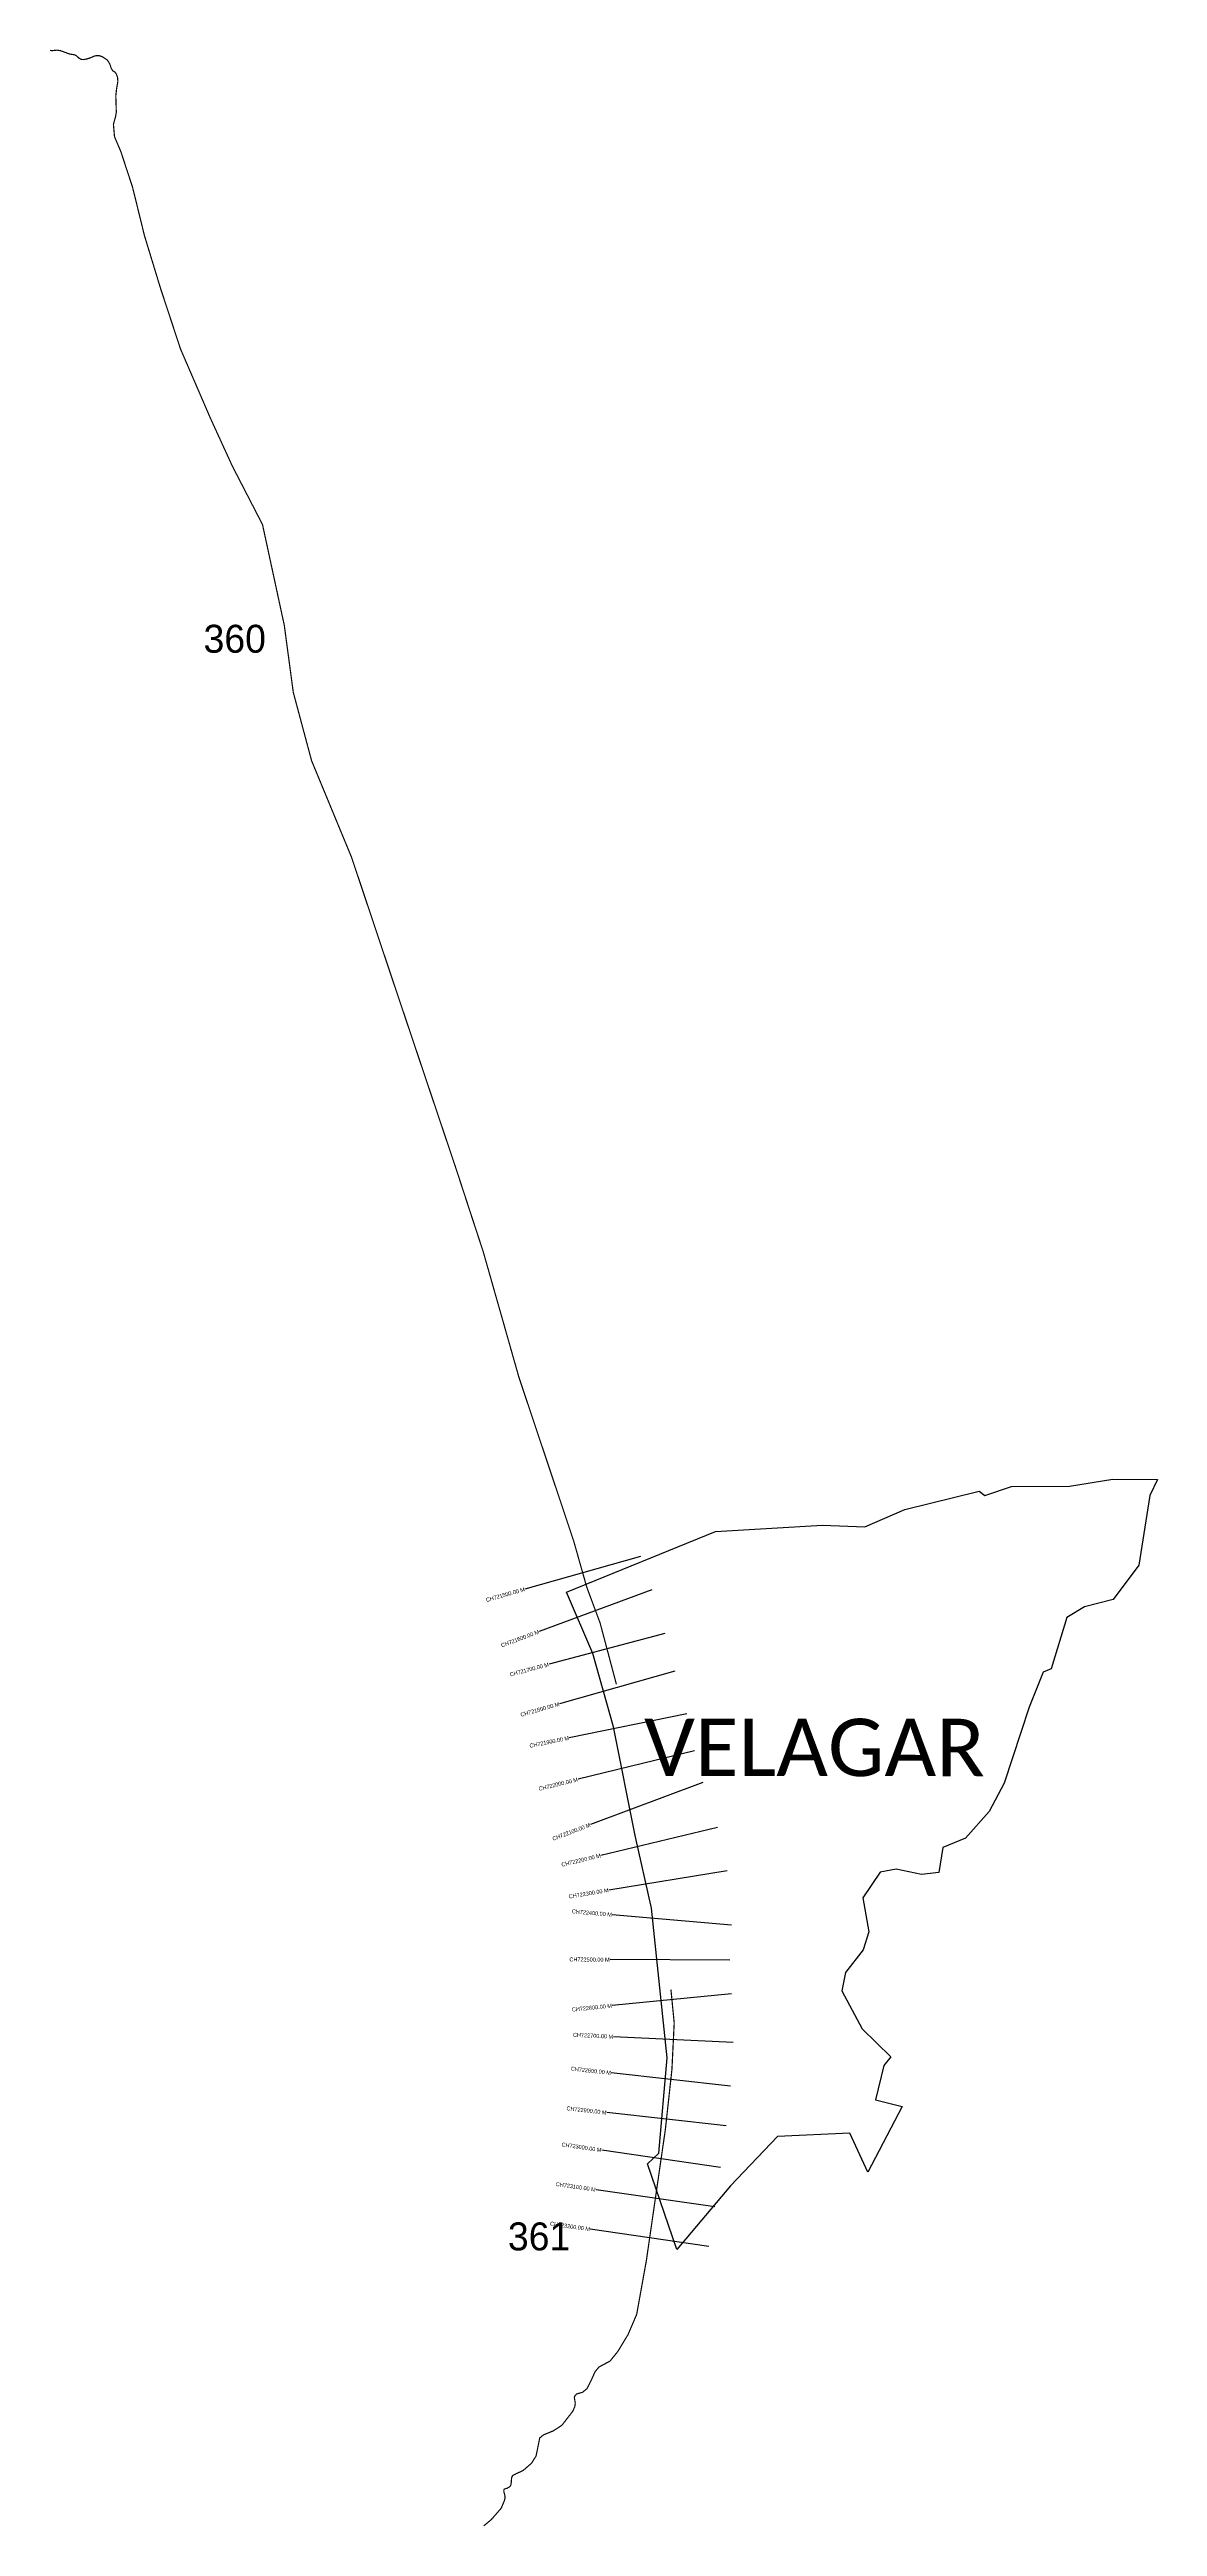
# Model space of a CAD drawing. Header units: metres. Extents: x 355286 to 358058, y 1741558 to 1747757.
import ezdxf
from ezdxf.enums import TextEntityAlignment as Align

# ---------------------------------------------------------------- set-up
doc = ezdxf.new("R2010")
doc.units = ezdxf.units.M
for name, color, linetype in [('CS', 134, 'Continuous'), ('CSMark', 6, 'Continuous'), ('NATURALLY PROTECTED', 3, 'Continuous'), ('VILLAGE NAME', 250, 'Continuous')]:
    doc.layers.add(name, color=color, linetype=linetype)

msp = doc.modelspace()

# ---------------------------------------------------------------- linework, layer by layer
at = {"color": 6}
for points in [[(357626.4, 1744138.6), (357693, 1744161), (357838, 1744161.9), (357946.7, 1744179.1), (358058.3, 1744178.8), (358038.9, 1744138), (358011.4, 1743963.9), (357947.1, 1743877.8), (357875.4, 1743859.9), (357831.3, 1743833.1), (357792.3, 1743704.9), (357772.5, 1743696.3), (357737.6, 1743608.3), (357674.4, 1743418.5), (357636.7, 1743347.1), (357577.5, 1743280.6), (357521.3, 1743257.8), (357511.1, 1743195.1), (357467.6, 1743189.6), (357404.2, 1743203.2), (357364, 1743196), (357320.7, 1743131.4), (357336.1, 1743046.4), (357322, 1743001), (357277.9, 1742944.8), (357268.3, 1742898.4), (357319.5, 1742803.4), (357390.7, 1742733.3), (357373.6, 1742712.2), (357352.5, 1742626.3), (357419.7, 1742609.1), (357333.3, 1742445), (357288.3, 1742542.5), (357107.1, 1742533.9), (356990.1, 1742411), (356855.4, 1742251.5), (356782, 1742465.8), (356810.2, 1742492.8), (356831.2, 1742731.4), (356792.2, 1743105.4), (356751.2, 1743287.4), (356696.9, 1743559.8), (356645.1, 1743743.1), (356579.1, 1743896.3), (356952.3, 1744048.3), (357220.3, 1744063.9), (357325.8, 1744060.2), (357426.2, 1744103.7), (357612.3, 1744149.1)], [(357612.3, 1744149.1), (357626.4, 1744138.6)]]:
    msp.add_lwpolyline(points, dxfattribs=at)
at = {"layer": 'CS'}
for p, q in [((356764.2, 1743985.8), (356475.5, 1743904.1)), ((356792.5, 1743902.6), (356511.3, 1743798.1)), ((356825.6, 1743793.2), (356535.7, 1743716.1)), ((356850.7, 1743699), (356562.1, 1743617.1)), ((356880.4, 1743591.6), (356586.4, 1743531.9)), ((356899.6, 1743499.6), (356608.3, 1743428.2)), ((356920.4, 1743420.3), (356639.6, 1743314.6)), ((356957.4, 1743307.6), (356665.6, 1743237.8)), ((356981.4, 1743199.4), (356685.4, 1743150.9)), ((356992.7, 1743062.7), (356693.9, 1743089)), ((356988.3, 1742975.3), (356688.3, 1742976.8)), ((356992.5, 1742891), (356693.9, 1742861.6)), ((356996.7, 1742769.3), (356697, 1742783.9)), ((356989.6, 1742660.5), (356691.4, 1742693.2)), ((356978.7, 1742561.1), (356680.5, 1742593.8)), ((356964.6, 1742456.9), (356667.7, 1742499.9)), ((356950.3, 1742357.9), (356653.4, 1742400.9)), ((356935.9, 1742258.9), (356639, 1742301.9))]:
    msp.add_line(p, q, dxfattribs=at)
at = {"layer": 'NATURALLY PROTECTED', "const_width": 3, "flags": 128}
for points in [[(355287.1, 1747755.2), (355291.5, 1747754.3), (355304.4, 1747755.6), (355313.5, 1747754.2), (355335.3, 1747746), (355342.9, 1747744.8), (355348.2, 1747744), (355353.8, 1747741), (355359.1, 1747735.8), (355364.2, 1747732.6), (355370.4, 1747732), (355379, 1747733.5), (355388.5, 1747736.6), (355397, 1747740.4), (355401.8, 1747741.7), (355409.2, 1747742), (355418, 1747739.1), (355430.3, 1747730.8), (355436.2, 1747721.4), (355440.3, 1747709.2), (355444.1, 1747703.9), (355449.9, 1747700.1), (355453, 1747695.3), (355455.8, 1747687.6), (355456.6, 1747677.1), (355453.5, 1747659.5), (355451.5, 1747641.9), (355452.7, 1747600.5), (355450.9, 1747589.4), (355445.5, 1747569.9), (355448.2, 1747539.1), (355464.3, 1747501.1), (355493.4, 1747412.5), (355523.3, 1747290.9), (355564, 1747157.6), (355613.5, 1747007.4), (355688.5, 1746833.9), (355743.1, 1746714.6), (355818.6, 1746568.3), (355873.1, 1746316.3), (355895.6, 1746148.5), (355941.5, 1745977.1), (356041.4, 1745735.7), (356154.2, 1745398.7), (356301.1, 1744961.8), (356371, 1744748.3), (356426, 1744555), (356460.3, 1744434.1), (356524.9, 1744241.2), (356597.2, 1744024.9), (356630, 1743909.2), (356663.5, 1743819.1), (356704.3, 1743665.7)], [(356840.7, 1742901.9), (356848.9, 1742818.5), (356843.2, 1742701.8), (356826.8, 1742552), (356779.2, 1742223.5), (356755, 1742089), (356733.4, 1742038.5), (356707.7, 1741996), (356688.3, 1741972.1), (356660.8, 1741957.3), (356650.9, 1741945.6), (356640.7, 1741922.9), (356630.9, 1741903.3), (356619.7, 1741894.1), (356613.2, 1741892.2), (356604.4, 1741889.6), (356600.5, 1741885.7), (356599, 1741880.3), (356600, 1741874.7), (356601.3, 1741867.1), (356600.3, 1741858.7), (356595.3, 1741846.8), (356567.9, 1741811.5), (356546.2, 1741797.4), (356521.8, 1741787.4), (356512.3, 1741779.5), (356508.4, 1741760.2), (356503.2, 1741734.5), (356491.7, 1741716.4), (356471.4, 1741698.7), (356446.2, 1741686.6), (356443.4, 1741683.6), (356441.7, 1741678.4), (356441.3, 1741669.3), (356440, 1741661.2), (356436.9, 1741657.4), (356430.7, 1741653.8), (356423.7, 1741651.7), (356422.5, 1741649.9), (356422.4, 1741646), (356424, 1741639.8), (356425.5, 1741633.5), (356425.5, 1741629.1), (356424, 1741623.1), (356416.2, 1741604.2), (356391, 1741575.2), (356372.3, 1741559.7)]]:
    msp.add_lwpolyline(points, dxfattribs=at)

# ---------------------------------------------------------------- texts
at = {"char_height": 70, "attachment_point": 1}
for s, insert in [('360', (355671, 1746317.5)), ('361', (356432.7, 1742319.1))]:
    msp.add_mtext_dynamic_manual_height_columns(s, width=95.172, gutter_width=1, heights=[0], dxfattribs=dict(at, insert=insert))
at = {"layer": 'CSMark'}
for s, rotation, p in [('CH721500.00 M', 15.79262, (356474.5, 1743903.9)), ('CH721600.00 M', 20.38963, (356510.3, 1743797.7)), ('CH721700.00 M', 14.90495, (356534.7, 1743715.8)), ('CH721800.00 M', 15.84178, (356561.1, 1743616.8)), ('CH721900.00 M', 11.47457, (356585.5, 1743531.7)), ('CH722000.00 M', 13.7843, (356607.3, 1743427.9)), ('CH722100.00 M', 20.62402, (356638.7, 1743314.3)), ('CH722200.00 M', 13.45639, (356664.6, 1743237.5)), ('CH722300.00 M', 9.291, (356684.4, 1743150.8)), ('CH722400.00 M', 354.96633, (356692.9, 1743089.1)), ('CH722500.00 M', 359.71855, (356687.3, 1742976.8)), ('CH722600.00 M', 5.63283, (356692.9, 1742861.5)), ('CH722700.00 M', 357.21788, (356696, 1742783.9)), ('CH722800.00 M', 353.75153, (356690.4, 1742693.3)), ('CH722900.00 M', 353.75153, (356679.5, 1742593.9)), ('CH723000.00 M', 351.75748, (356666.7, 1742500)), ('CH723100.00 M', 351.75748, (356652.4, 1742401)), ('CH723200.00 M', 351.75748, (356638, 1742302.1))]:
    msp.add_text(s, height=10, rotation=rotation, dxfattribs=at).set_placement(p, align=Align.MIDDLE_RIGHT)
at = {"layer": 'VILLAGE NAME', "insert": (356773.6, 1743579.9), "char_height": 143.7, "attachment_point": 1, "rotation": 359.9793}
msp.add_mtext_dynamic_manual_height_columns('{\\fCalibri|b0|i0|c0|p34;VELAGAR}', width=1418, gutter_width=718.5, heights=[0], dxfattribs=at)

doc.saveas('drawing.dxf')
